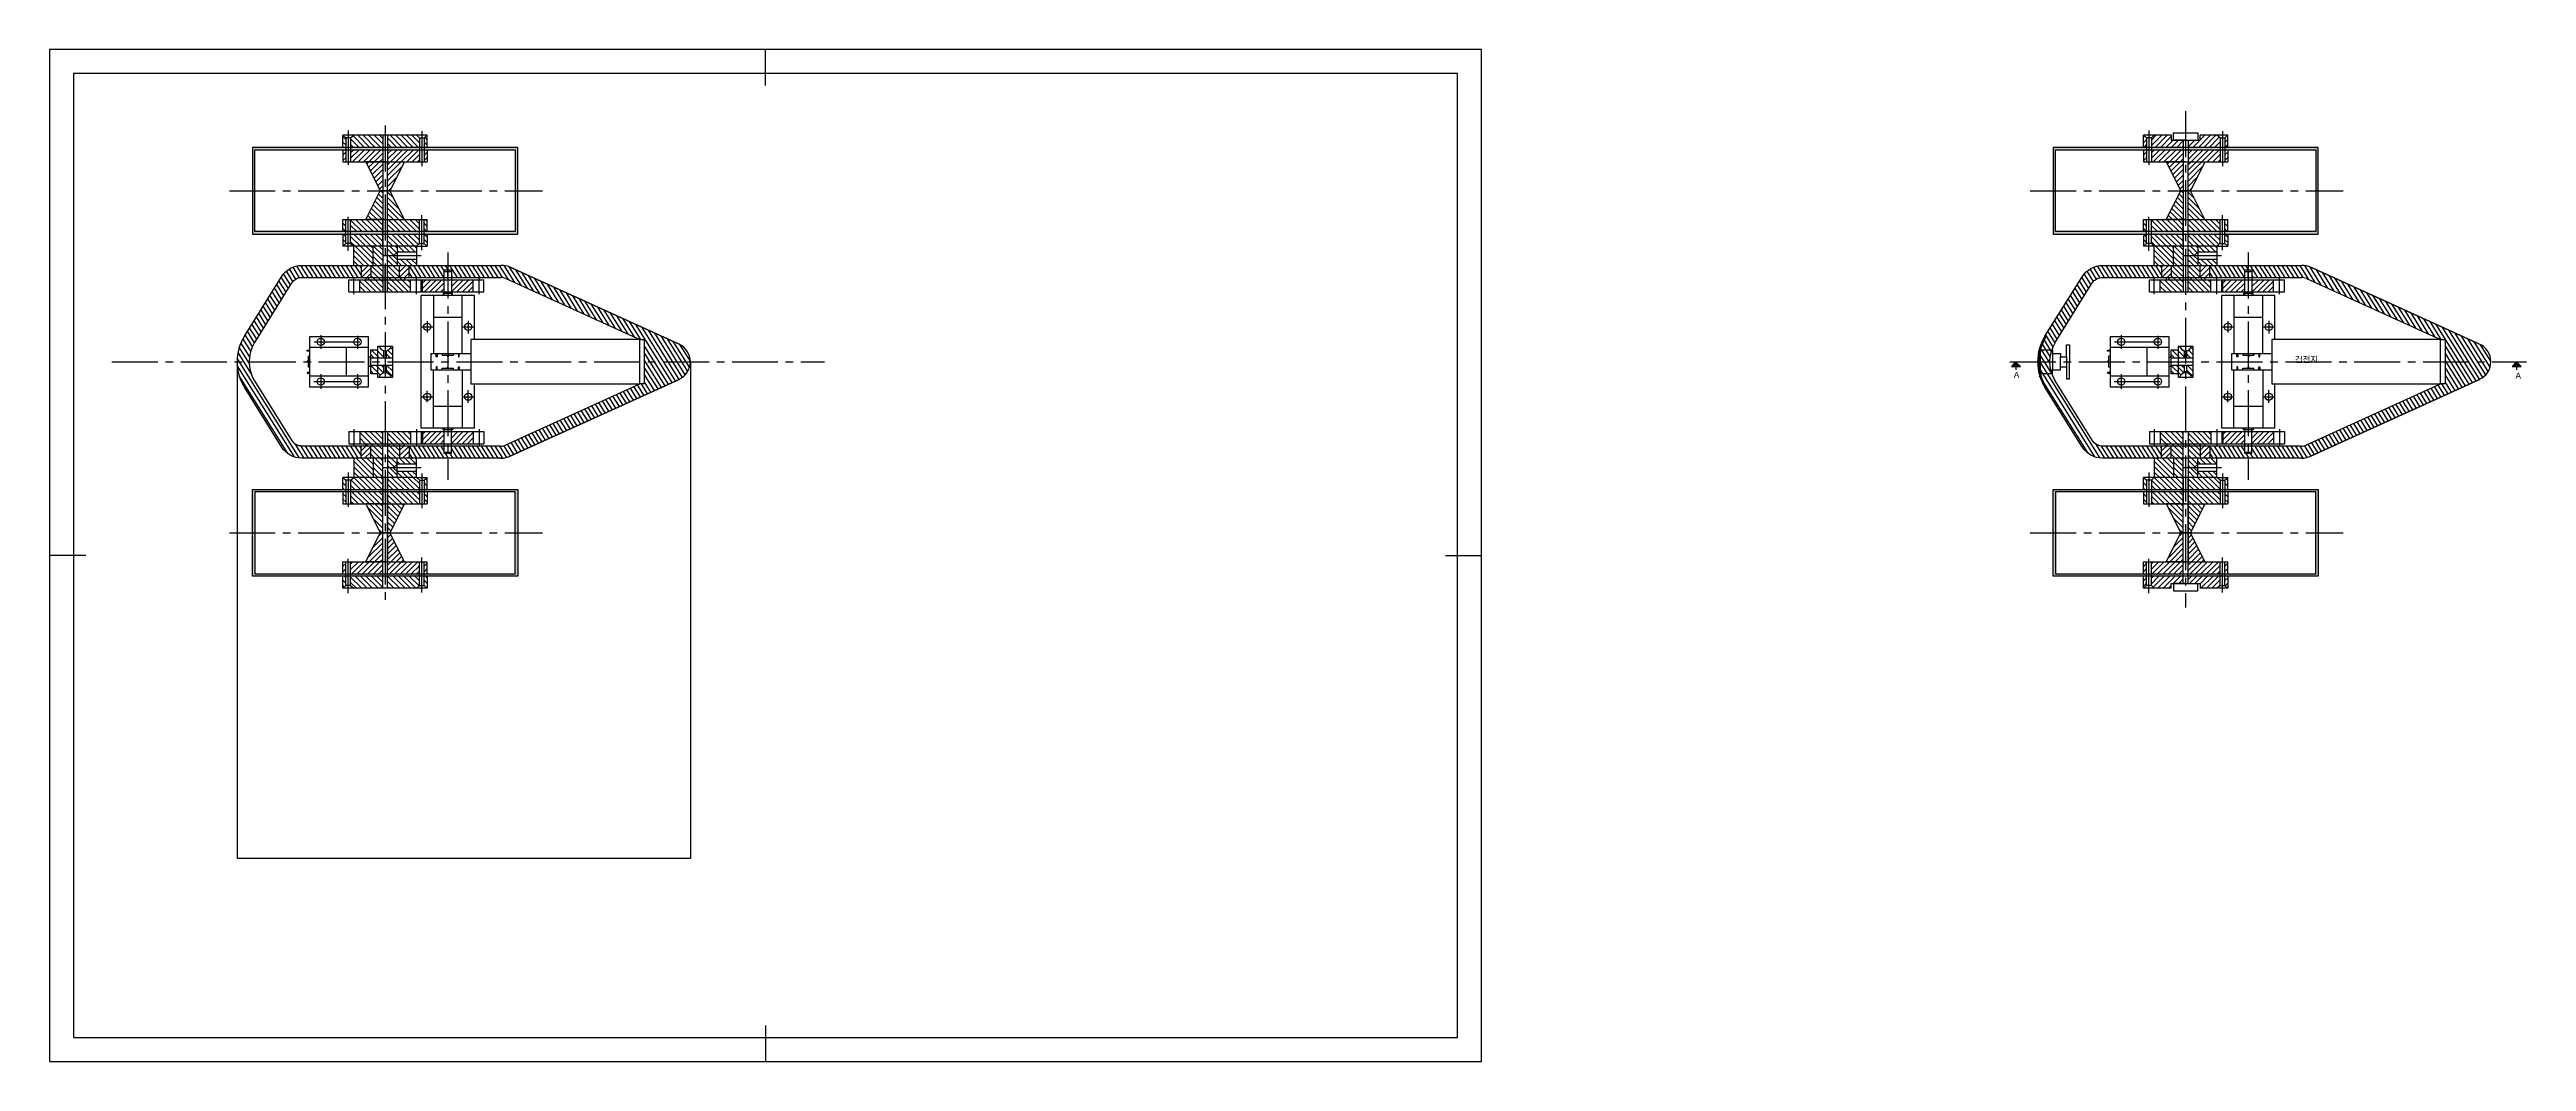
# Model space of a CAD drawing. Header units: millimetres. Extents: x 0 to 1027, y 0 to 420.
import ezdxf

# ---------------------------------------------------------------- set-up
doc = ezdxf.new("R2010")
doc.units = ezdxf.units.MM
doc.linetypes.add('CENTER2', pattern=[28.575, 19.05, -3.175, 3.175, -3.175])
doc.layers.get('0').update_dxf_attribs({"color": 4})
doc.layers.get('0').transparency = 0.8
for name, color, linetype in [('0.18C', 1, 'CENTER2'), ('0.5', 3, 'Continuous'), ('0.7', 5, 'Continuous')]:
    doc.layers.add(name, color=color, linetype=linetype)
doc.styles.get("Standard").update_dxf_attribs({"font": 'arial.ttf'})
pattern_1 = [(45, (-180.9064, 154.3494), (-1.122532, 1.122532), [])]
pattern_2 = [(135, (-180.9064, 154.3494), (-1.122532, -1.122532), [])]
pattern_3 = [(135, (-128.2978, 154.3494), (-1.122532, -1.122532), [])]
pattern_4 = [(135, (565.9185, 154.3494), (-1.122532, -1.122532), [])]
pattern_5 = [(135, (618.527, 154.3494), (-1.122532, -1.122532), [])]
pattern_6 = [(45, (565.9185, 154.3494), (-1.122532, 1.122532), [])]

msp = doc.modelspace()

# ---------------------------------------------------------------- texts
at = {"layer": '0.5', "char_height": 2.5, "attachment_point": 1}
for s, width, insert in [('{\\fGulim|b0|i0|c129|p50;건전지}', 50.214, (931.3, 292.6)), ('A', 5.944, (814.7, 286.2)), ('A', 22.992, (1022.8, 285.9))]:
    msp.add_mtext_dynamic_manual_height_columns(s, width=width, gutter_width=12.5, heights=[0], dxfattribs=dict(at, insert=insert))

# ---------------------------------------------------------------- hatches: boundary and pattern name
at = {"layer": '0.5', "true_color": 0xf4ee51}
h = msp.add_hatch(dxfattribs=at)
h.set_pattern_fill('ANSI31', color=41, scale=0.5, angle=90)
h.set_pattern_definition(pattern_2)
h.paths.add_polyline_path([(138.2, 379.4), (124.9, 379.4), (124.9, 383.3), (126.2, 384.4), (138.2, 384.4)])
h.paths.add_polyline_path([(122.9, 379.4), (121.7, 379.4), (121.7, 384.4), (122.9, 383.3)])
h.paths.add_polyline_path([(153.4, 379.4), (140.2, 379.4), (140.2, 384.4), (152.2, 384.4), (153.4, 383.3)])
h.paths.add_polyline_path([(156.7, 379.4), (155.4, 379.4), (155.4, 383.3), (156.7, 384.4)])
at = {"layer": '0.5'}
h = msp.add_hatch(dxfattribs=at)
h.set_pattern_fill('ANSI31', color=1, scale=0.5, angle=180)
h.paths.add_polyline_path([(900.3, 383.3), (899, 384.4), (892, 384.4), (892, 382.4), (887, 382.4), (887, 379.4), (900.3, 379.4)])
h.paths.add_polyline_path([(885, 382.4), (881, 382.4), (880, 382.4), (880, 384.4), (873, 384.4), (871.8, 383.3), (871.8, 379.4), (885, 379.4)])
h.paths.add_polyline_path([(903.5, 384.4), (902.3, 383.3), (902.3, 379.4), (903.5, 379.4)])
h.paths.add_polyline_path([(869.8, 383.3), (868.5, 384.4), (868.5, 379.4), (869.8, 379.4)])
at = {"layer": '0.5', "true_color": 0x000000}
h = msp.add_hatch(color=18, dxfattribs=at)
h.dxf.hatch_style = 1
h.paths.add_polyline_path([(122.9, 344.4), (85.2, 344.4), (85.2, 361.4), (84.2, 361.4), (84.2, 343.4), (122.9, 343.4)])
h.paths.add_polyline_path([(138.2, 344.4), (124.9, 344.4), (124.9, 343.4), (138.2, 343.4)])
h.paths.add_polyline_path([(153.4, 344.4), (140.2, 344.4), (140.2, 343.4), (153.4, 343.4)])
h.paths.add_polyline_path([(194.2, 361.4), (193.2, 361.4), (193.2, 344.4), (155.4, 344.4), (155.4, 343.4), (194.2, 343.4)])
h.paths.add_polyline_path([(194.2, 379.4), (155.4, 379.4), (155.4, 378.4), (193.2, 378.4), (193.2, 361.4), (194.2, 361.4)])
h.paths.add_polyline_path([(153.4, 379.4), (140.2, 379.4), (140.2, 378.4), (153.4, 378.4)])
h.paths.add_polyline_path([(138.2, 379.4), (124.9, 379.4), (124.9, 378.4), (138.2, 378.4)])
h.paths.add_polyline_path([(122.9, 379.4), (84.2, 379.4), (84.2, 361.4), (85.2, 361.4), (85.2, 378.4), (122.9, 378.4)])
at = {"layer": '0.5'}
h = msp.add_hatch(dxfattribs=at)
h.set_pattern_fill('ANSI31', color=1, scale=0.5)
h.set_pattern_definition(pattern_1)
h.paths.add_polyline_path([(138.2, 373.4), (124.9, 373.4), (124.9, 378.4), (138.2, 378.4)])
h.paths.add_polyline_path([(122.9, 373.4), (121.7, 373.4), (121.7, 378.4), (122.9, 378.4)])
h.paths.add_polyline_path([(153.4, 373.4), (140.2, 373.4), (140.2, 378.4), (153.4, 378.4)])
h.paths.add_polyline_path([(156.7, 373.4), (155.4, 373.4), (155.4, 378.4), (156.7, 378.4)])
h = msp.add_hatch(dxfattribs=at)
h.set_pattern_fill('ANSI31', color=1, scale=0.5)
h.set_pattern_definition(pattern_1)
h.paths.add_polyline_path([(137.2, 361.4), (138.2, 361.4), (138.2, 373.4), (131.2, 373.4)])
h.paths.add_polyline_path([(140.2, 373.4), (140.2, 361.4), (141.2, 361.4), (147.2, 373.4)])
at = {"layer": '0.5', "true_color": 0x000000}
h = msp.add_hatch(color=18, dxfattribs=at)
h.dxf.hatch_style = 1
h.paths.add_polyline_path([(869.8, 344.4), (832, 344.4), (832, 361.4), (831, 361.4), (831, 343.4), (869.8, 343.4)])
h.paths.add_polyline_path([(885, 344.4), (871.8, 344.4), (871.8, 343.4), (885, 343.4)])
h.paths.add_polyline_path([(900.3, 344.4), (887, 344.4), (887, 343.4), (900.3, 343.4)])
h.paths.add_polyline_path([(941, 361.4), (940, 361.4), (940, 344.4), (902.3, 344.4), (902.3, 343.4), (941, 343.4)])
h.paths.add_polyline_path([(941, 379.4), (902.3, 379.4), (902.3, 378.4), (940, 378.4), (940, 361.4), (941, 361.4)])
h.paths.add_polyline_path([(900.3, 379.4), (887, 379.4), (887, 378.4), (900.3, 378.4)])
h.paths.add_polyline_path([(885, 379.4), (871.8, 379.4), (871.8, 378.4), (885, 378.4)])
h.paths.add_polyline_path([(869.8, 379.4), (831, 379.4), (831, 361.4), (832, 361.4), (832, 378.4), (869.8, 378.4)])
at = {"layer": '0.5'}
h = msp.add_hatch(dxfattribs=at)
h.set_pattern_fill('ANSI31', color=1, scale=0.5)
h.set_pattern_definition(pattern_6)
h.paths.add_polyline_path([(885, 373.4), (871.8, 373.4), (871.8, 378.4), (885, 378.4)])
h.paths.add_polyline_path([(869.8, 373.4), (868.5, 373.4), (868.5, 378.4), (869.8, 378.4)])
h.paths.add_polyline_path([(900.3, 373.4), (887, 373.4), (887, 378.4), (900.3, 378.4)])
h.paths.add_polyline_path([(903.5, 373.4), (902.3, 373.4), (902.3, 378.4), (903.5, 378.4)])
h = msp.add_hatch(dxfattribs=at)
h.set_pattern_fill('ANSI31', color=1, scale=0.5)
h.set_pattern_definition(pattern_6)
h.paths.add_polyline_path([(884, 361.4), (885, 361.4), (885, 373.4), (878, 373.4)])
h.paths.add_polyline_path([(887, 373.4), (887, 361.4), (888, 361.4), (894, 373.4)])
h = msp.add_hatch(dxfattribs=at)
h.set_pattern_fill('ANSI31', color=1, scale=0.5, angle=90)
h.set_pattern_definition(pattern_2)
h.paths.add_polyline_path([(141.2, 361.4), (140.2, 361.4), (140.2, 349.4), (147.2, 349.4)])
h.paths.add_polyline_path([(131.2, 349.4), (138.2, 349.4), (138.2, 361.4), (137.2, 361.4)])
h = msp.add_hatch(dxfattribs=at)
h.set_pattern_fill('ANSI31', color=1, scale=0.5, angle=90)
h.set_pattern_definition(pattern_4)
h.paths.add_polyline_path([(888, 361.4), (887, 361.4), (887, 349.4), (894, 349.4)])
h.paths.add_polyline_path([(878, 349.4), (885, 349.4), (885, 361.4), (884, 361.4)])
h = msp.add_hatch(dxfattribs=at)
h.set_pattern_fill('ANSI31', color=1, scale=0.5, angle=90)
h.set_pattern_definition(pattern_2)
h.paths.add_polyline_path([(124.9, 344.4), (138.2, 344.4), (138.2, 349.4), (124.9, 349.4)])
h.paths.add_polyline_path([(121.7, 344.4), (122.9, 344.4), (122.9, 349.4), (121.7, 349.4)])
h.paths.add_polyline_path([(140.2, 349.4), (140.2, 344.4), (153.4, 344.4), (153.4, 349.4)])
h.paths.add_polyline_path([(156.7, 349.4), (155.4, 349.4), (155.4, 344.4), (156.7, 344.4)])
h = msp.add_hatch(dxfattribs=at)
h.set_pattern_fill('ANSI31', color=1, scale=0.5, angle=90)
h.set_pattern_definition(pattern_4)
h.paths.add_polyline_path([(871.8, 344.4), (885, 344.4), (885, 349.4), (871.8, 349.4)])
h.paths.add_polyline_path([(868.5, 344.4), (869.8, 344.4), (869.8, 349.4), (868.5, 349.4)])
h.paths.add_polyline_path([(887, 349.4), (887, 344.4), (900.3, 344.4), (900.3, 349.4)])
h.paths.add_polyline_path([(903.5, 349.4), (902.3, 349.4), (902.3, 344.4), (903.5, 344.4)])
at = {"layer": '0.5', "true_color": 0xf4ee51}
h = msp.add_hatch(dxfattribs=at)
h.set_pattern_fill('ANSI31', color=41, scale=0.5, angle=90)
h.set_pattern_definition(pattern_2)
h.paths.add_polyline_path([(138.2, 338.4), (138.2, 343.4), (124.9, 343.4), (124.9, 339.5), (126.2, 338.4)])
h.paths.add_polyline_path([(122.9, 343.4), (121.7, 343.4), (121.7, 338.4), (122.9, 339.5)])
h.paths.add_polyline_path([(152.2, 338.4), (153.4, 339.5), (153.4, 343.4), (140.2, 343.4), (140.2, 338.4)])
h.paths.add_polyline_path([(156.7, 343.4), (155.4, 343.4), (155.4, 339.5), (156.7, 338.4)])
h = msp.add_hatch(dxfattribs=at)
h.set_pattern_fill('ANSI31', color=41, scale=0.5, angle=90)
h.set_pattern_definition(pattern_4)
h.paths.add_polyline_path([(885, 338.4), (885, 343.4), (871.8, 343.4), (871.8, 339.5), (873, 338.4)])
h.paths.add_polyline_path([(869.8, 343.4), (868.5, 343.4), (868.5, 338.4), (869.8, 339.5)])
h.paths.add_polyline_path([(899, 338.4), (900.3, 339.5), (900.3, 343.4), (887, 343.4), (887, 338.4)])
h.paths.add_polyline_path([(903.5, 343.4), (902.3, 343.4), (902.3, 339.5), (903.5, 338.4)])
at = {"layer": '0.5', "true_color": 0x4554a5}
h = msp.add_hatch(dxfattribs=at)
h.set_pattern_fill('ANSI31', color=175, scale=0.5, angle=77)
h.paths.add_polyline_path([(191.3, 329.5, 0.107402), (187.2, 330.4), (165.2, 330.4), (165.2, 328.4), (166.7, 328.4), (166.7, 325.4), (187.2, 325.4, -0.107402), (189.3, 325), (244.8, 299.6), (246.7, 299.6), (246.7, 290.4), (265.8, 290.4, 0.29403), (261.1, 297.7)])
h.paths.add_polyline_path([(163.7, 328.4), (165.2, 328.4), (165.2, 330.4), (149.2, 330.4), (149.2, 325.4), (163.7, 325.4)])
h.paths.add_polyline_path([(129.2, 330.4), (104.7, 330.4, 0.258593), (96.2, 325.7), (80.8, 301, 0.140565), (77.8, 290.4), (82.8, 290.4, -0.140565), (85.1, 298.4), (100.5, 323.1, -0.258593), (104.7, 325.4), (129.2, 325.4)])
h.paths.add_polyline_path([(129.2, 255.4), (104.7, 255.4, -0.258593), (100.5, 257.8), (85.1, 282.5, -0.140565), (82.8, 290.4), (77.8, 290.4, 0.140565), (80.8, 279.8), (96.2, 255.1, 0.258593), (104.7, 250.4), (129.2, 250.4)])
h.paths.add_polyline_path([(261.1, 283.1, 0.293457), (265.8, 290.4), (246.7, 290.4), (246.7, 281.2), (244.8, 281.2), (189.3, 255.9, -0.107402), (187.2, 255.4), (166.7, 255.4), (166.7, 252.4), (165.2, 252.4), (165.2, 250.4), (187.2, 250.4, 0.107402), (191.3, 251.3)])
h.paths.add_polyline_path([(163.7, 255.4), (149.2, 255.4), (149.2, 250.4), (165.2, 250.4), (165.2, 252.4), (163.7, 252.4)])
at = {"layer": '0.5', "true_color": 0xf4ee51}
h = msp.add_hatch(dxfattribs=at)
h.set_pattern_fill('ANSI31', color=41, scale=0.5, angle=90)
h.set_pattern_definition(pattern_2)
h.paths.add_polyline_path([(126.2, 338.4), (126.2, 330.4), (134.2, 330.4), (134.2, 338.4)])
h.paths.add_polyline_path([(152.2, 335.9), (152.2, 338.4), (144.2, 338.4), (144.2, 335.9)])
h.paths.add_polyline_path([(149.2, 330.4), (152.2, 330.4), (152.2, 332.9), (144.2, 332.9), (144.2, 330.4), (145.2, 330.4)])
at = {"layer": '0.5', "true_color": 0xcd2027}
h = msp.add_hatch(dxfattribs=at)
h.set_pattern_fill('ANSI31', color=242, scale=0.5, angle=90)
h.set_pattern_definition(pattern_3)
h.paths.add_polyline_path([(149.7, 324.4), (140.2, 324.4), (140.2, 319.4), (149.7, 319.4)])
h.paths.add_polyline_path([(138.2, 324.4), (128.7, 324.4), (128.7, 319.4), (138.2, 319.4)])
h.paths.add_polyline_path([(138.2, 325.4), (131.2, 325.4), (131.2, 324.4), (138.2, 324.4)])
h.paths.add_polyline_path([(147.2, 325.4), (145.2, 325.4), (140.2, 325.4), (140.2, 324.4), (147.2, 324.4)])
h.paths.add_polyline_path([(145.2, 330.4), (143.2, 330.4), (140.2, 330.4), (140.2, 325.4), (145.2, 325.4)])
h.paths.add_polyline_path([(138.2, 330.4), (133.2, 330.4), (133.2, 325.4), (138.2, 325.4)])
h.paths.add_polyline_path([(138.2, 338.4), (134.2, 338.4), (134.2, 330.4), (138.2, 330.4)])
h.paths.add_polyline_path([(144.2, 332.9), (142.5, 334.4), (140.2, 334.4), (140.2, 330.4), (143.2, 330.4), (144.2, 330.4)])
h.paths.add_polyline_path([(144.2, 338.4), (140.2, 338.4), (140.2, 334.4), (142.5, 334.4), (144.2, 335.9)])
at = {"layer": '0.5'}
h = msp.add_hatch(dxfattribs=at)
h.set_pattern_fill('ANSI31', color=1, scale=0.5)
h.set_pattern_definition(pattern_1)
h.paths.add_polyline_path([(133.2, 330.4), (129.2, 330.4), (129.2, 325.4), (133.2, 325.4)])
h.paths.add_polyline_path([(149.2, 330.4), (145.2, 330.4), (145.2, 325.4), (149.2, 325.4)])
at = {"layer": '0.5', "true_color": 0x4554a5}
h = msp.add_hatch(dxfattribs=at)
h.set_pattern_fill('ANSI31', color=175, scale=0.5, angle=77)
h.set_pattern_definition([(122, (746.8248, 0), (-1.3462764, -0.841247), [])])
h.paths.add_polyline_path([(938.2, 329.5, 0.107402), (934, 330.4), (912, 330.4), (912, 328.4), (913.5, 328.4), (913.5, 325.4), (934, 325.4, -0.107402), (936.1, 325), (991.7, 299.6), (993.6, 299.6), (993.6, 290.4), (1012.6, 290.4, 0.29403), (1007.9, 297.7)])
h.paths.add_polyline_path([(910.5, 328.4), (912, 328.4), (912, 330.4), (896, 330.4), (896, 325.4), (910.5, 325.4)])
h.paths.add_polyline_path([(876, 330.4), (851.6, 330.4, 0.258593), (843.1, 325.7), (827.6, 301, 0.140565), (824.6, 290.4), (829.6, 290.4, -0.140565), (831.9, 298.4), (847.3, 323.1, -0.258593), (851.6, 325.4), (876, 325.4)])
h.paths.add_polyline_path([(876, 255.4), (851.6, 255.4, -0.258593), (847.3, 257.8), (831.9, 282.5, -0.140565), (829.6, 290.4), (824.6, 290.4, 0.140565), (827.6, 279.8), (843.1, 255.1, 0.258593), (851.6, 250.4), (876, 250.4)])
h.paths.add_polyline_path([(1007.9, 283.1, 0.293457), (1012.6, 290.4), (993.6, 290.4), (993.6, 281.2), (991.7, 281.2), (936.1, 255.9, -0.107402), (934, 255.4), (913.5, 255.4), (913.5, 252.4), (912, 252.4), (912, 250.4), (934, 250.4, 0.107402), (938.2, 251.3)])
h.paths.add_polyline_path([(910.5, 255.4), (896, 255.4), (896, 250.4), (912, 250.4), (912, 252.4), (910.5, 252.4)])
at = {"layer": '0.5', "true_color": 0xf4ee51}
h = msp.add_hatch(dxfattribs=at)
h.set_pattern_fill('ANSI31', color=41, scale=0.5, angle=90)
h.set_pattern_definition(pattern_4)
h.paths.add_polyline_path([(873, 338.4), (873, 330.4), (881, 330.4), (881, 338.4)])
h.paths.add_polyline_path([(899, 335.9), (899, 338.4), (891, 338.4), (891, 335.9)])
h.paths.add_polyline_path([(896, 330.4), (899, 330.4), (899, 332.9), (891, 332.9), (891, 330.4), (892, 330.4)])
at = {"layer": '0.5', "true_color": 0xcd2027}
h = msp.add_hatch(dxfattribs=at)
h.set_pattern_fill('ANSI31', color=242, scale=0.5, angle=90)
h.set_pattern_definition(pattern_5)
h.paths.add_polyline_path([(896.5, 324.4), (887, 324.4), (887, 319.4), (896.5, 319.4)])
h.paths.add_polyline_path([(885, 324.4), (875.5, 324.4), (875.5, 319.4), (885, 319.4)])
h.paths.add_polyline_path([(885, 325.4), (878, 325.4), (878, 324.4), (885, 324.4)])
h.paths.add_polyline_path([(894, 325.4), (892, 325.4), (887, 325.4), (887, 324.4), (894, 324.4)])
h.paths.add_polyline_path([(892, 330.4), (890, 330.4), (887, 330.4), (887, 325.4), (892, 325.4)])
h.paths.add_polyline_path([(885, 330.4), (880, 330.4), (880, 325.4), (885, 325.4)])
h.paths.add_polyline_path([(885, 338.4), (881, 338.4), (881, 330.4), (885, 330.4)])
h.paths.add_polyline_path([(891, 332.9), (889.4, 334.4), (887, 334.4), (887, 330.4), (890, 330.4), (891, 330.4)])
h.paths.add_polyline_path([(891, 338.4), (887, 338.4), (887, 334.4), (889.4, 334.4), (891, 335.9)])
at = {"layer": '0.5'}
h = msp.add_hatch(dxfattribs=at)
h.set_pattern_fill('ANSI31', color=1, scale=0.5)
h.set_pattern_definition(pattern_6)
h.paths.add_polyline_path([(880, 330.4), (876, 330.4), (876, 325.4), (880, 325.4)])
h.paths.add_polyline_path([(896, 330.4), (892, 330.4), (892, 325.4), (896, 325.4)])
h = msp.add_hatch(dxfattribs=at)
h.set_pattern_fill('ANSI31', color=1, scale=0.5, angle=180)
h.paths.add_polyline_path([(163.7, 261.4), (154.7, 261.4), (154.7, 256.4), (163.7, 256.4)])
h.paths.add_polyline_path([(175.7, 261.4), (166.7, 261.4), (166.7, 256.4), (175.7, 256.4)])
h.paths.add_polyline_path([(163.7, 324.4), (154.7, 324.4), (154.7, 319.4), (163.7, 319.4)])
h.paths.add_polyline_path([(175.7, 324.4), (166.7, 324.4), (166.7, 319.4), (175.7, 319.4)])
h = msp.add_hatch(dxfattribs=at)
h.set_pattern_fill('ANSI31', color=1, scale=0.5, angle=180)
h.set_pattern_definition([(225, (746.8248, 0), (1.122532, -1.122532), [])])
h.paths.add_polyline_path([(910.5, 261.4), (901.5, 261.4), (901.5, 256.4), (910.5, 256.4)])
h.paths.add_polyline_path([(922.5, 261.4), (913.5, 261.4), (913.5, 256.4), (922.5, 256.4)])
h.paths.add_polyline_path([(910.5, 324.4), (901.5, 324.4), (901.5, 319.4), (910.5, 319.4)])
h.paths.add_polyline_path([(922.5, 324.4), (913.5, 324.4), (913.5, 319.4), (922.5, 319.4)])
at = {"layer": '0.5', "true_color": 0xcd2027}
h = msp.add_hatch(dxfattribs=at)
h.set_pattern_fill('ANSI31', color=242, scale=0.5, angle=90)
h.paths.add_polyline_path([(136.2, 295.4), (133.2, 295.4), (133.2, 291.9), (136.2, 291.9)])
h.paths.add_polyline_path([(138.7, 295, -0.296535), (136.7, 296.9), (136.2, 296.9), (136.2, 291.9), (138.7, 291.9)])
h.paths.add_polyline_path([(142.2, 296.9), (141.7, 296.9, -0.296535), (139.7, 295), (139.7, 291.9), (142.2, 291.9)])
h.paths.add_polyline_path([(136.2, 288.9), (133.2, 288.9), (133.2, 285.4), (136.2, 285.4)])
h.paths.add_polyline_path([(138.7, 288.9), (136.2, 288.9), (136.2, 285.4), (136.2, 283.9), (136.7, 283.9, -0.296535), (138.7, 285.9)])
h.paths.add_polyline_path([(142.2, 288.9), (139.7, 288.9), (139.7, 285.9, -0.296535), (141.7, 283.9), (142.2, 283.9)])
at = {"layer": '0.5'}
h = msp.add_hatch(color=1, dxfattribs=at)
h.dxf.hatch_style = 1
h.paths.add_polyline_path([(815.6, 290.3), (815.6, 288.4), (817.5, 288.4)])
h.paths.add_polyline_path([(815.6, 290.3), (815.5, 290.4), (813.8, 288.4), (815.6, 288.4)])
at = {"layer": '0.5', "true_color": 0xcd2027}
h = msp.add_hatch(dxfattribs=at)
h.set_pattern_fill('ANSI31', color=242, scale=0.5, angle=90)
h.set_pattern_definition([(135, (746.8248, 0), (-1.122532, -1.122532), [])])
h.paths.add_polyline_path([(883, 295.4), (880, 295.4), (880, 291.9), (883, 291.9)])
h.paths.add_polyline_path([(885.5, 295, -0.296535), (883.5, 296.9), (883, 296.9), (883, 291.9), (885.5, 291.9)])
h.paths.add_polyline_path([(889, 296.9), (888.5, 296.9, -0.296535), (886.5, 295), (886.5, 291.9), (889, 291.9)])
h.paths.add_polyline_path([(883, 288.9), (880, 288.9), (880, 285.4), (883, 285.4)])
h.paths.add_polyline_path([(885.5, 288.9), (883, 288.9), (883, 285.4), (883, 283.9), (883.5, 283.9, -0.296535), (885.5, 285.9)])
h.paths.add_polyline_path([(889, 288.9), (886.5, 288.9), (886.5, 285.9, -0.296535), (888.5, 283.9), (889, 283.9)])
at = {"layer": '0.5'}
h = msp.add_hatch(color=1, dxfattribs=at)
h.dxf.hatch_style = 1
h.paths.add_polyline_path([(1023.3, 290.3), (1023.3, 288.4), (1025.2, 288.4)])
h.paths.add_polyline_path([(1023.3, 290.3), (1023.2, 290.4), (1021.5, 288.4), (1023.3, 288.4)])
at = {"layer": '0.5', "true_color": 0xcd2027}
h = msp.add_hatch(dxfattribs=at)
h.set_pattern_fill('ANSI31', color=242, scale=0.5, angle=90)
h.set_pattern_definition(pattern_3)
h.paths.add_polyline_path([(149.7, 261.4), (140.2, 261.4), (140.2, 256.4), (149.7, 256.4)])
h.paths.add_polyline_path([(138.2, 261.4), (128.7, 261.4), (128.7, 256.4), (138.2, 256.4)])
h.paths.add_polyline_path([(138.2, 256.4), (131.2, 256.4), (131.2, 255.4), (138.2, 255.4)])
h.paths.add_polyline_path([(147.2, 256.4), (140.2, 256.4), (140.2, 255.4), (147.2, 255.4)])
h.paths.add_polyline_path([(138.2, 255.4), (133.2, 255.4), (133.2, 250.4), (138.2, 250.4)])
h.paths.add_polyline_path([(145.2, 255.4), (140.2, 255.4), (140.2, 250.4), (145.2, 250.4)])
h.paths.add_polyline_path([(138.2, 250.4), (134.2, 250.4), (134.2, 242.4), (138.2, 242.4)])
h.paths.add_polyline_path([(144.2, 250.4), (140.2, 250.4), (140.2, 246.4), (142.5, 246.4), (144.2, 247.9)])
h.paths.add_polyline_path([(144.2, 244.9), (142.5, 246.4), (140.2, 246.4), (140.2, 242.4), (144.2, 242.4)])
h = msp.add_hatch(dxfattribs=at)
h.set_pattern_fill('ANSI31', color=242, scale=0.5, angle=90)
h.set_pattern_definition(pattern_5)
h.paths.add_polyline_path([(896.5, 261.4), (887, 261.4), (887, 256.4), (896.5, 256.4)])
h.paths.add_polyline_path([(885, 261.4), (875.5, 261.4), (875.5, 256.4), (885, 256.4)])
h.paths.add_polyline_path([(885, 256.4), (878, 256.4), (878, 255.4), (885, 255.4)])
h.paths.add_polyline_path([(894, 256.4), (887, 256.4), (887, 255.4), (894, 255.4)])
h.paths.add_polyline_path([(885, 255.4), (880, 255.4), (880, 250.4), (885, 250.4)])
h.paths.add_polyline_path([(892, 255.4), (887, 255.4), (887, 250.4), (892, 250.4)])
h.paths.add_polyline_path([(885, 250.4), (881, 250.4), (881, 242.4), (885, 242.4)])
h.paths.add_polyline_path([(891, 250.4), (887, 250.4), (887, 246.4), (889.4, 246.4), (891, 247.9)])
h.paths.add_polyline_path([(891, 244.9), (889.4, 246.4), (887, 246.4), (887, 242.4), (891, 242.4)])
at = {"layer": '0.5', "true_color": 0xf4ee51}
h = msp.add_hatch(dxfattribs=at)
h.set_pattern_fill('ANSI31', color=41, scale=0.5, angle=90)
h.set_pattern_definition(pattern_2)
h.paths.add_polyline_path([(126.2, 242.4), (126.2, 250.4), (134.2, 250.4), (134.2, 242.4)])
h.paths.add_polyline_path([(152.2, 244.9), (152.2, 242.4), (144.2, 242.4), (144.2, 244.9)])
h.paths.add_polyline_path([(149.2, 250.4), (152.2, 250.4), (152.2, 247.9), (144.2, 247.9), (144.2, 250.4), (145.2, 250.4)])
at = {"layer": '0.5'}
h = msp.add_hatch(dxfattribs=at)
h.set_pattern_fill('ANSI31', color=1, scale=0.5)
h.set_pattern_definition(pattern_1)
h.paths.add_polyline_path([(133.2, 250.4), (129.2, 250.4), (129.2, 255.4), (133.2, 255.4)])
h.paths.add_polyline_path([(149.2, 250.4), (145.2, 250.4), (145.2, 255.4), (149.2, 255.4)])
at = {"layer": '0.5', "true_color": 0xf4ee51}
h = msp.add_hatch(dxfattribs=at)
h.set_pattern_fill('ANSI31', color=41, scale=0.5, angle=90)
h.set_pattern_definition(pattern_4)
h.paths.add_polyline_path([(873, 242.4), (873, 250.4), (881, 250.4), (881, 242.4)])
h.paths.add_polyline_path([(899, 244.9), (899, 242.4), (891, 242.4), (891, 244.9)])
h.paths.add_polyline_path([(896, 250.4), (899, 250.4), (899, 247.9), (891, 247.9), (891, 250.4), (892, 250.4)])
at = {"layer": '0.5'}
h = msp.add_hatch(dxfattribs=at)
h.set_pattern_fill('ANSI31', color=1, scale=0.5)
h.set_pattern_definition(pattern_6)
h.paths.add_polyline_path([(880, 250.4), (876, 250.4), (876, 255.4), (880, 255.4)])
h.paths.add_polyline_path([(896, 250.4), (892, 250.4), (892, 255.4), (896, 255.4)])
at = {"layer": '0.5', "true_color": 0x000000}
h = msp.add_hatch(color=18, dxfattribs=at)
h.dxf.hatch_style = 1
h.paths.add_polyline_path([(122.9, 237.4), (84.2, 237.4), (84.2, 219.4), (85.2, 219.4), (85.2, 236.4), (122.9, 236.4)])
h.paths.add_polyline_path([(122.9, 202.4), (85.2, 202.4), (85.2, 219.4), (84.2, 219.4), (84.2, 201.4), (122.9, 201.4)])
h.paths.add_polyline_path([(194.2, 219.4), (193.2, 219.4), (193.2, 202.4), (155.4, 202.4), (155.4, 201.4), (194.2, 201.4)])
h.paths.add_polyline_path([(194.2, 237.4), (155.4, 237.4), (155.4, 236.4), (193.2, 236.4), (193.2, 219.4), (194.2, 219.4)])
h.paths.add_polyline_path([(153.4, 237.4), (140.2, 237.4), (140.2, 236.4), (153.4, 236.4)])
h.paths.add_polyline_path([(138.2, 237.4), (124.9, 237.4), (124.9, 236.4), (138.2, 236.4)])
h.paths.add_polyline_path([(138.2, 202.4), (124.9, 202.4), (124.9, 201.4), (138.2, 201.4)])
h.paths.add_polyline_path([(153.4, 202.4), (140.2, 202.4), (140.2, 201.4), (153.4, 201.4)])
at = {"layer": '0.5', "true_color": 0xf4ee51}
h = msp.add_hatch(dxfattribs=at)
h.set_pattern_fill('ANSI31', color=41, scale=0.5, angle=90)
h.set_pattern_definition(pattern_2)
h.paths.add_polyline_path([(126.2, 242.4), (124.9, 241.3), (124.9, 237.4), (138.2, 237.4), (138.2, 242.4)])
h.paths.add_polyline_path([(122.9, 241.3), (121.7, 242.4), (121.7, 237.4), (122.9, 237.4)])
h.paths.add_polyline_path([(140.2, 242.4), (140.2, 237.4), (153.4, 237.4), (153.4, 241.3), (152.2, 242.4)])
h.paths.add_polyline_path([(156.7, 242.4), (155.4, 241.3), (155.4, 237.4), (156.7, 237.4)])
at = {"layer": '0.5'}
h = msp.add_hatch(dxfattribs=at)
h.set_pattern_fill('ANSI31', color=1, scale=0.5, angle=90)
h.set_pattern_definition(pattern_2)
h.paths.add_polyline_path([(124.9, 231.4), (138.2, 231.4), (138.2, 236.4), (124.9, 236.4)])
h.paths.add_polyline_path([(121.7, 231.4), (122.9, 231.4), (122.9, 236.4), (121.7, 236.4)])
h.paths.add_polyline_path([(153.4, 231.4), (153.4, 236.4), (140.2, 236.4), (140.2, 231.4)])
h.paths.add_polyline_path([(156.7, 236.4), (155.4, 236.4), (155.4, 231.4), (156.7, 231.4)])
at = {"layer": '0.5', "true_color": 0x000000}
h = msp.add_hatch(color=18, dxfattribs=at)
h.dxf.hatch_style = 1
h.paths.add_polyline_path([(869.8, 237.4), (831, 237.4), (831, 219.4), (832, 219.4), (832, 236.4), (869.8, 236.4)])
h.paths.add_polyline_path([(869.8, 202.4), (832, 202.4), (832, 219.4), (831, 219.4), (831, 201.4), (869.8, 201.4)])
h.paths.add_polyline_path([(941, 219.4), (940, 219.4), (940, 202.4), (902.3, 202.4), (902.3, 201.4), (941, 201.4)])
h.paths.add_polyline_path([(941, 237.4), (902.3, 237.4), (902.3, 236.4), (940, 236.4), (940, 219.4), (941, 219.4)])
h.paths.add_polyline_path([(900.3, 237.4), (887, 237.4), (887, 236.4), (900.3, 236.4)])
h.paths.add_polyline_path([(885, 237.4), (871.8, 237.4), (871.8, 236.4), (885, 236.4)])
h.paths.add_polyline_path([(885, 202.4), (871.8, 202.4), (871.8, 201.4), (885, 201.4)])
h.paths.add_polyline_path([(900.3, 202.4), (887, 202.4), (887, 201.4), (900.3, 201.4)])
at = {"layer": '0.5', "true_color": 0xf4ee51}
h = msp.add_hatch(dxfattribs=at)
h.set_pattern_fill('ANSI31', color=41, scale=0.5, angle=90)
h.set_pattern_definition(pattern_4)
h.paths.add_polyline_path([(873, 242.4), (871.8, 241.3), (871.8, 237.4), (885, 237.4), (885, 242.4)])
h.paths.add_polyline_path([(869.8, 241.3), (868.5, 242.4), (868.5, 237.4), (869.8, 237.4)])
h.paths.add_polyline_path([(887, 242.4), (887, 237.4), (900.3, 237.4), (900.3, 241.3), (899, 242.4)])
h.paths.add_polyline_path([(903.5, 242.4), (902.3, 241.3), (902.3, 237.4), (903.5, 237.4)])
at = {"layer": '0.5'}
h = msp.add_hatch(dxfattribs=at)
h.set_pattern_fill('ANSI31', color=1, scale=0.5, angle=90)
h.set_pattern_definition(pattern_4)
h.paths.add_polyline_path([(871.8, 231.4), (885, 231.4), (885, 236.4), (871.8, 236.4)])
h.paths.add_polyline_path([(868.5, 231.4), (869.8, 231.4), (869.8, 236.4), (868.5, 236.4)])
h.paths.add_polyline_path([(900.3, 231.4), (900.3, 236.4), (887, 236.4), (887, 231.4)])
h.paths.add_polyline_path([(903.5, 236.4), (902.3, 236.4), (902.3, 231.4), (903.5, 231.4)])
h = msp.add_hatch(dxfattribs=at)
h.set_pattern_fill('ANSI31', color=1, scale=0.5, angle=90)
h.set_pattern_definition(pattern_2)
h.paths.add_polyline_path([(147.2, 231.4), (140.2, 231.4), (140.2, 219.4), (141.2, 219.4)])
h.paths.add_polyline_path([(137.2, 219.4), (138.2, 219.4), (138.2, 231.4), (131.2, 231.4)])
h = msp.add_hatch(dxfattribs=at)
h.set_pattern_fill('ANSI31', color=1, scale=0.5, angle=90)
h.set_pattern_definition(pattern_4)
h.paths.add_polyline_path([(894, 231.4), (887, 231.4), (887, 219.4), (888, 219.4)])
h.paths.add_polyline_path([(884, 219.4), (885, 219.4), (885, 231.4), (878, 231.4)])
h = msp.add_hatch(dxfattribs=at)
h.set_pattern_fill('ANSI31', color=1, scale=0.5)
h.set_pattern_definition(pattern_1)
h.paths.add_polyline_path([(131.2, 207.4), (138.2, 207.4), (138.2, 219.4), (137.2, 219.4)])
h.paths.add_polyline_path([(147.2, 207.4), (141.2, 219.4), (140.2, 219.4), (140.2, 207.4)])
h = msp.add_hatch(dxfattribs=at)
h.set_pattern_fill('ANSI31', color=1, scale=0.5)
h.set_pattern_definition(pattern_6)
h.paths.add_polyline_path([(878, 207.4), (885, 207.4), (885, 219.4), (884, 219.4)])
h.paths.add_polyline_path([(894, 207.4), (888, 219.4), (887, 219.4), (887, 207.4)])
h = msp.add_hatch(dxfattribs=at)
h.set_pattern_fill('ANSI31', color=1, scale=0.5)
h.set_pattern_definition(pattern_1)
h.paths.add_polyline_path([(138.2, 207.4), (124.9, 207.4), (124.9, 202.4), (138.2, 202.4)])
h.paths.add_polyline_path([(122.9, 207.4), (121.7, 207.4), (121.7, 202.4), (122.9, 202.4)])
h.paths.add_polyline_path([(153.4, 207.4), (140.2, 207.4), (140.2, 202.4), (153.4, 202.4)])
h.paths.add_polyline_path([(156.7, 207.4), (155.4, 207.4), (155.4, 202.4), (156.7, 202.4)])
h = msp.add_hatch(dxfattribs=at)
h.set_pattern_fill('ANSI31', color=1, scale=0.5)
h.set_pattern_definition(pattern_6)
h.paths.add_polyline_path([(885, 207.4), (871.8, 207.4), (871.8, 202.4), (885, 202.4)])
h.paths.add_polyline_path([(869.8, 207.4), (868.5, 207.4), (868.5, 202.4), (869.8, 202.4)])
h.paths.add_polyline_path([(900.3, 207.4), (887, 207.4), (887, 202.4), (900.3, 202.4)])
h.paths.add_polyline_path([(903.5, 207.4), (902.3, 207.4), (902.3, 202.4), (903.5, 202.4)])
at = {"layer": '0.5', "true_color": 0xf4ee51}
h = msp.add_hatch(dxfattribs=at)
h.set_pattern_fill('ANSI31', color=41, scale=0.5, angle=90)
h.set_pattern_definition(pattern_2)
h.paths.add_polyline_path([(138.2, 201.4), (124.9, 201.4), (124.9, 197.5), (126.2, 196.4), (138.2, 196.4)])
h.paths.add_polyline_path([(122.9, 201.4), (121.7, 201.4), (121.7, 196.4), (122.9, 197.5)])
h.paths.add_polyline_path([(153.4, 201.4), (140.2, 201.4), (140.2, 196.4), (152.2, 196.4), (153.4, 197.5)])
h.paths.add_polyline_path([(156.7, 201.4), (155.4, 201.4), (155.4, 197.5), (156.7, 196.4)])
at = {"layer": '0.5'}
h = msp.add_hatch(dxfattribs=at)
h.set_pattern_fill('ANSI31', color=1, scale=0.5, angle=180)
h.paths.add_polyline_path([(900.3, 201.4), (887, 201.4), (887, 198.4), (892, 198.4), (892, 196.4), (899, 196.4), (900.3, 197.5)])
h.paths.add_polyline_path([(885, 201.4), (871.8, 201.4), (871.8, 197.5), (873, 196.4), (880, 196.4), (880, 198.4), (885, 198.4)])
h.paths.add_polyline_path([(869.8, 201.4), (868.5, 201.4), (868.5, 196.4), (869.8, 197.5)])
h.paths.add_polyline_path([(903.5, 201.4), (902.3, 201.4), (902.3, 197.5), (903.5, 196.4)])

# ---------------------------------------------------------------- linework, layer by layer
msp.add_lwpolyline([(0, 0), (594, 0), (594, 420), (0, 420)], close=True)
at = {"layer": '0.18C'}
for p, q in [((886, 394.4), (886, 188.4)), ((123.9, 386.4), (123.9, 372.2)), ((139.2, 388.4), (139.2, 188.4)), ((154.4, 386.1), (154.4, 371.6)), ((870.8, 386.4), (870.8, 372.2)), ((901.3, 386.1), (901.3, 371.6)), ((74.6, 361.4), (204.5, 361.4)), ((821.5, 361.4), (951.3, 361.4)), ((123.9, 336.4), (123.9, 350.6)), ((154.4, 336.7), (154.4, 351.2)), ((870.8, 336.4), (870.8, 350.6)), ((901.3, 336.7), (901.3, 351.2)), ((154.1, 334.4), (138.2, 334.4)), ((165.2, 335.7), (165.2, 241.4)), ((900.9, 334.4), (885, 334.4)), ((912, 335.7), (912, 241.4)), ((126.2, 318.4), (126.2, 325.4)), ((152.2, 318.4), (152.2, 325.4)), ((178.2, 318.4), (178.2, 325.4)), ((873, 318.4), (873, 325.4)), ((899, 318.4), (899, 325.4)), ((925, 318.4), (925, 325.4)), ((109.7, 298.7), (130.2, 298.7)), ((112.5, 301.4), (112.5, 295.8)), ((127.7, 301.2), (127.7, 295.8)), ((154.2, 304.9), (159.2, 304.9)), ((156.7, 307.2), (156.7, 302.5)), ((171.2, 304.9), (176.2, 304.9)), ((173.7, 307.4), (173.7, 302.2)), ((856.5, 298.7), (877, 298.7)), ((859.3, 301.4), (859.3, 295.8)), ((874.5, 301.2), (874.5, 295.8)), ((901, 304.9), (906, 304.9)), ((903.5, 307.2), (903.5, 302.5)), ((918, 304.9), (923, 304.9)), ((920.5, 307.4), (920.5, 302.2)), ((25.9, 290.4), (321.5, 290.4)), ((813.1, 290.4), (1027.4, 290.4)), ((109.6, 282.2), (130.2, 282.2)), ((112.5, 285.2), (112.5, 279.2)), ((127.7, 285.3), (127.7, 279.2)), ((156.7, 273.6), (156.7, 278.3)), ((173.7, 273.4), (173.7, 278.6)), ((856.4, 282.2), (877, 282.2)), ((859.3, 285.2), (859.3, 279.2)), ((874.5, 285.3), (874.5, 279.2)), ((903.5, 273.6), (903.5, 278.3)), ((920.5, 273.4), (920.5, 278.6)), ((154.2, 275.9), (159.2, 275.9)), ((171.2, 275.9), (176.2, 275.9)), ((901, 275.9), (906, 275.9)), ((918, 275.9), (923, 275.9)), ((126.2, 262.4), (126.2, 255.4)), ((152.2, 262.4), (152.2, 255.4)), ((178.2, 262.4), (178.2, 255.4)), ((873, 262.4), (873, 255.4)), ((899, 262.4), (899, 255.4)), ((925, 262.4), (925, 255.4)), ((123.9, 244.4), (123.9, 230.2)), ((154.1, 246.4), (138.2, 246.4)), ((154.4, 244.1), (154.4, 229.6)), ((870.8, 244.4), (870.8, 230.2)), ((900.9, 246.4), (885, 246.4)), ((901.3, 244.1), (901.3, 229.6)), ((74.6, 219.4), (204.5, 219.4)), ((821.5, 219.4), (951.3, 219.4)), ((123.9, 194.4), (123.9, 208.6)), ((154.4, 194.7), (154.4, 209.2)), ((870.8, 194.4), (870.8, 208.6)), ((901.3, 194.7), (901.3, 209.2))]:
    msp.add_line(p, q, dxfattribs=at)
at = {"layer": '0.5'}
for p, q in [((297, 405), (297, 420)), ((156.7, 384.4), (121.7, 384.4)), ((121.7, 379.4), (121.7, 384.4)), ((122.9, 383.3), (121.7, 384.4)), ((122.9, 383.3), (122.9, 373.4)), ((124.9, 383.3), (122.9, 383.3)), ((124.9, 383.3), (126.2, 384.4)), ((124.9, 383.3), (124.9, 373.4)), ((138.2, 384.4), (138.2, 373.4)), ((140.2, 384.4), (140.2, 373.4)), ((153.4, 383.3), (152.2, 384.4)), ((153.4, 383.3), (153.4, 373.4)), ((153.4, 383.3), (155.4, 383.3)), ((155.4, 383.3), (156.7, 384.4)), ((155.4, 383.3), (155.4, 373.4)), ((156.7, 379.4), (156.7, 384.4)), ((868.5, 379.4), (868.5, 384.4)), ((869.8, 383.3), (868.5, 384.4)), ((880, 384.4), (868.5, 384.4)), ((869.8, 383.3), (869.8, 373.4)), ((871.8, 383.3), (869.8, 383.3)), ((871.8, 383.3), (873, 384.4)), ((871.8, 383.3), (871.8, 373.4)), ((880, 384.4), (880, 382.4)), ((880, 382.4), (892, 382.4)), ((881, 382.4), (881, 385.4)), ((881, 385.4), (891, 385.4)), ((886, 382.4), (881, 382.4)), ((885, 382.4), (885, 373.4)), ((887, 382.4), (887, 373.4)), ((891, 385.4), (891, 382.4)), ((903.5, 384.4), (892, 384.4)), ((892, 382.4), (892, 384.4)), ((900.3, 383.3), (899, 384.4)), ((900.3, 383.3), (900.3, 373.4)), ((900.3, 383.3), (902.3, 383.3)), ((902.3, 383.3), (903.5, 384.4)), ((902.3, 383.3), (902.3, 373.4)), ((903.5, 379.4), (903.5, 384.4)), ((194.2, 379.4), (84.2, 379.4)), ((84.2, 379.4), (84.2, 343.4)), ((121.7, 378.4), (121.7, 373.4)), ((121.7, 373.4), (156.7, 373.4)), ((139.2, 373.4), (131.2, 373.4)), ((131.2, 373.4), (137.2, 361.4)), ((138.2, 373.4), (138.2, 319.4)), ((138.2, 373.4), (138.2, 349.4)), ((139.2, 373.4), (147.2, 373.4)), ((140.2, 319.4), (140.2, 373.4)), ((140.2, 349.4), (140.2, 373.4)), ((147.2, 373.4), (141.2, 361.4)), ((156.7, 378.4), (156.7, 373.4)), ((194.2, 343.4), (194.2, 379.4)), ((941, 379.4), (831, 379.4)), ((831, 379.4), (831, 343.4)), ((868.5, 378.4), (868.5, 373.4)), ((868.5, 373.4), (903.5, 373.4)), ((886, 373.4), (878, 373.4)), ((878, 373.4), (884, 361.4)), ((885, 373.4), (885, 319.4)), ((885, 373.4), (885, 349.4)), ((886, 373.4), (894, 373.4)), ((887, 319.4), (887, 373.4)), ((887, 349.4), (887, 373.4)), ((894, 373.4), (888, 361.4)), ((903.5, 378.4), (903.5, 373.4)), ((941, 343.4), (941, 379.4)), ((131.2, 349.4), (137.2, 361.4)), ((141.2, 361.4), (137.2, 361.4)), ((147.2, 349.4), (141.2, 361.4)), ((878, 349.4), (884, 361.4)), ((888, 361.4), (884, 361.4)), ((894, 349.4), (888, 361.4)), ((121.7, 349.4), (156.7, 349.4)), ((121.7, 344.4), (121.7, 349.4)), ((122.9, 339.5), (122.9, 349.4)), ((124.9, 339.5), (124.9, 349.4)), ((139.2, 349.4), (131.2, 349.4)), ((138.2, 338.4), (138.2, 349.4)), ((139.2, 349.4), (147.2, 349.4)), ((140.2, 338.4), (140.2, 349.4)), ((153.4, 339.5), (153.4, 349.4)), ((155.4, 339.5), (155.4, 349.4)), ((156.7, 344.4), (156.7, 349.4)), ((868.5, 349.4), (903.5, 349.4)), ((868.5, 344.4), (868.5, 349.4)), ((869.8, 339.5), (869.8, 349.4)), ((871.8, 339.5), (871.8, 349.4)), ((886, 349.4), (878, 349.4)), ((885, 338.4), (885, 349.4)), ((886, 349.4), (894, 349.4)), ((887, 338.4), (887, 349.4)), ((900.3, 339.5), (900.3, 349.4)), ((902.3, 339.5), (902.3, 349.4)), ((903.5, 344.4), (903.5, 349.4)), ((84.2, 343.4), (194.2, 343.4)), ((121.7, 343.4), (121.7, 338.4)), ((122.9, 339.5), (121.7, 338.4)), ((124.9, 339.5), (122.9, 339.5)), ((124.9, 339.5), (126.2, 338.4)), ((153.4, 339.5), (152.2, 338.4)), ((153.4, 339.5), (155.4, 339.5)), ((155.4, 339.5), (156.7, 338.4)), ((156.7, 343.4), (156.7, 338.4)), ((831, 343.4), (941, 343.4)), ((868.5, 343.4), (868.5, 338.4)), ((869.8, 339.5), (868.5, 338.4)), ((871.8, 339.5), (869.8, 339.5)), ((871.8, 339.5), (873, 338.4)), ((900.3, 339.5), (899, 338.4)), ((900.3, 339.5), (902.3, 339.5)), ((902.3, 339.5), (903.5, 338.4)), ((903.5, 343.4), (903.5, 338.4)), ((139.2, 338.4), (121.7, 338.4)), ((126.2, 330.4), (126.2, 338.4)), ((152.2, 338.4), (126.2, 338.4)), ((134.2, 330.4), (134.2, 338.4)), ((139.2, 319.4), (139.2, 330.4)), ((142.5, 334.4), (144.2, 335.9)), ((144.2, 332.9), (142.5, 334.4)), ((144.2, 338.4), (144.2, 330.4)), ((152.2, 335.9), (144.2, 335.9)), ((152.2, 332.9), (144.2, 332.9)), ((152.2, 338.4), (152.2, 330.4)), ((152.2, 338.4), (156.7, 338.4)), ((261.1, 297.7), (191.3, 329.5)), ((191.3, 329.5), (261.1, 297.7)), ((886, 338.4), (868.5, 338.4)), ((873, 330.4), (873, 338.4)), ((899, 338.4), (873, 338.4)), ((881, 330.4), (881, 338.4)), ((889.4, 334.4), (891, 335.9)), ((891, 332.9), (889.4, 334.4)), ((891, 338.4), (891, 330.4)), ((899, 335.9), (891, 335.9)), ((899, 332.9), (891, 332.9)), ((899, 338.4), (899, 330.4)), ((899, 338.4), (903.5, 338.4)), ((1007.9, 297.7), (938.2, 329.5)), ((938.2, 329.5), (1007.9, 297.7)), ((124.2, 319.4), (124.2, 324.4)), ((124.2, 324.4), (180.2, 324.4)), ((124.2, 319.4), (180.2, 319.4)), ((128.7, 319.4), (128.7, 324.4)), ((131.2, 325.4), (131.2, 324.4)), ((147.2, 325.4), (147.2, 324.4)), ((149.7, 319.4), (149.7, 324.4)), ((154.2, 319.4), (154.2, 324.4)), ((154.7, 319.4), (154.7, 324.4)), ((167.2, 318.7), (163.2, 318.7)), ((163.2, 318.7), (163.2, 317.9)), ((166.7, 328.4), (163.7, 328.4)), ((163.7, 317.9), (163.7, 328.4)), ((165.2, 325.4), (165.2, 328.4)), ((166.7, 328.4), (166.7, 317.9)), ((167.2, 317.9), (167.2, 318.7)), ((175.7, 319.4), (175.7, 324.4)), ((180.2, 319.4), (180.2, 324.4)), ((189.3, 325), (244.8, 299.6)), ((871, 319.4), (871, 324.4)), ((871, 324.4), (927, 324.4)), ((871, 319.4), (927, 319.4)), ((875.5, 319.4), (875.5, 324.4)), ((878, 325.4), (878, 324.4)), ((894, 325.4), (894, 324.4)), ((896.5, 319.4), (896.5, 324.4)), ((901, 319.4), (901, 324.4)), ((901.5, 319.4), (901.5, 324.4)), ((914, 318.7), (910, 318.7)), ((910, 318.7), (910, 317.9)), ((913.5, 328.4), (910.5, 328.4)), ((910.5, 317.9), (910.5, 328.4)), ((912, 325.4), (912, 328.4)), ((913.5, 328.4), (913.5, 317.9)), ((914, 317.9), (914, 318.7)), ((922.5, 319.4), (922.5, 324.4)), ((927, 319.4), (927, 324.4)), ((936.1, 325), (991.7, 299.6)), ((176.2, 317.9), (154.2, 317.9)), ((154.2, 262.9), (154.2, 317.9)), ((159.2, 308.9), (171.2, 308.9)), ((176.2, 299.6), (176.2, 317.9)), ((923, 317.9), (901, 317.9)), ((901, 262.9), (901, 317.9)), ((906, 308.9), (918, 308.9)), ((923, 299.6), (923, 317.9)), ((108, 296.4), (108, 300.9)), ((108, 300.9), (132.2, 300.9)), ((132.2, 300.9), (132.2, 296.4)), ((244.8, 299.6), (174.8, 299.6)), ((174.8, 299.6), (174.8, 281.2)), ((244.8, 281.2), (244.8, 299.6)), ((244.8, 299.6), (246.7, 299.6)), ((246.7, 299.6), (246.7, 281.2)), ((828.1, 300.7), (827.5, 300.7)), ((854.8, 296.4), (854.8, 300.9)), ((854.8, 300.9), (879, 300.9)), ((879, 300.9), (879, 296.4)), ((991.7, 299.6), (921.7, 299.6)), ((921.7, 299.6), (921.7, 281.2)), ((991.7, 281.2), (991.7, 299.6)), ((991.7, 299.6), (993.6, 299.6)), ((993.6, 299.6), (993.6, 281.2)), ((77.8, 290.4), (77.8, 84.3)), ((107.4, 290.6), (106.8, 290.6)), ((106.8, 290.2), (106.8, 290.6)), ((107.4, 290.2), (106.8, 290.2)), ((108, 284.4), (108, 296.4)), ((123.2, 284.4), (123.2, 296.4)), ((132.2, 296.4), (132.2, 284.4)), ((132.2, 292.4), (133, 292.4)), ((133, 288.4), (132.2, 288.4)), ((133, 292.4), (133, 288.4)), ((142.2, 291.9), (133, 291.9)), ((142.2, 288.9), (133, 288.9)), ((133.2, 285.4), (133.2, 295.4)), ((133.2, 295.4), (136.2, 295.4)), ((136.2, 283.9), (136.2, 296.9)), ((136.2, 296.9), (142.2, 296.9)), ((138.7, 291.9), (138.7, 295)), ((138.7, 285.9), (138.7, 288.9)), ((139.7, 291.9), (139.7, 295)), ((139.7, 285.9), (139.7, 288.9)), ((142.2, 296.9), (142.2, 283.9)), ((174.8, 293.7), (158.2, 293.7)), ((158.2, 293.7), (158.2, 287.1)), ((165, 293.1), (165, 292.5)), ((165, 292.5), (165.3, 292.5)), ((165, 287.7), (165, 288.3)), ((165, 288.3), (165.3, 288.3)), ((165.3, 293.1), (165.3, 292.5)), ((165.3, 287.7), (165.3, 288.3)), ((265.8, 290.4), (265.8, 84.3)), ((815.5, 290.4), (813.8, 288.4)), ((813.8, 288.4), (817.5, 288.4)), ((817.5, 288.4), (815.5, 290.4)), ((815.6, 290.3), (815.6, 287)), ((825.7, 295.3), (830.8, 295.3)), ((825.7, 295.3), (825.7, 285.5)), ((830.8, 295.3), (830.8, 293.8)), ((830.8, 293.8), (834.1, 293.8)), ((830.8, 293.8), (830.8, 287)), ((834.1, 293.8), (834.1, 292.5)), ((834.1, 292.5), (836.6, 292.5)), ((834.1, 288.3), (834.1, 292.5)), ((834.1, 287), (834.1, 288.3)), ((834.1, 288.3), (836.6, 288.3)), ((836.6, 292.5), (836.6, 297.5)), ((836.6, 297.5), (837.9, 297.5)), ((836.6, 292.5), (836.6, 288.3)), ((836.6, 288.3), (836.6, 283.3)), ((837.9, 297.5), (837.9, 290.4)), ((837.9, 283.3), (837.9, 290.4)), ((854.2, 290.6), (853.6, 290.6)), ((853.6, 290.2), (853.6, 290.6)), ((854.2, 290.2), (853.6, 290.2)), ((854.8, 284.4), (854.8, 296.4)), ((870, 284.4), (870, 296.4)), ((879, 296.4), (879, 284.4)), ((879, 292.4), (879.8, 292.4)), ((879.8, 288.4), (879, 288.4)), ((879.8, 292.4), (879.8, 288.4)), ((889, 291.9), (879.8, 291.9)), ((889, 288.9), (879.8, 288.9)), ((880, 285.4), (880, 295.4)), ((880, 295.4), (883, 295.4)), ((883, 283.9), (883, 296.9)), ((883, 296.9), (889, 296.9)), ((885.5, 291.9), (885.5, 295)), ((885.5, 285.9), (885.5, 288.9)), ((886.5, 291.9), (886.5, 295)), ((886.5, 285.9), (886.5, 288.9)), ((889, 296.9), (889, 283.9)), ((921.7, 293.7), (905, 293.7)), ((905, 293.7), (905, 287.1)), ((911.9, 293.1), (911.9, 292.5)), ((911.9, 292.5), (912.2, 292.5)), ((911.9, 287.7), (911.9, 288.3)), ((911.9, 288.3), (912.2, 288.3)), ((912.2, 293.1), (912.2, 292.5)), ((912.2, 287.7), (912.2, 288.3)), ((1023.2, 290.4), (1021.5, 288.4)), ((1021.5, 288.4), (1025.2, 288.4)), ((1025.2, 288.4), (1023.2, 290.4)), ((1023.3, 290.3), (1023.3, 287)), ((108, 279.9), (108, 284.4)), ((132.2, 279.9), (108, 279.9)), ((132.2, 284.4), (132.2, 279.9)), ((136.2, 285.4), (133.2, 285.4)), ((142.2, 283.9), (136.2, 283.9)), ((158.2, 287.1), (174.8, 287.1)), ((174.8, 281.2), (244.8, 281.2)), ((176.2, 262.9), (176.2, 281.2)), ((189.3, 255.9), (244.8, 281.2)), ((261.1, 283.1), (191.3, 251.3)), ((191.3, 251.3), (261.1, 283.1)), ((246.7, 281.2), (244.8, 281.2)), ((825.7, 285.5), (830.8, 285.5)), ((828.1, 280.1), (827.5, 280.1)), ((830.8, 285.5), (830.8, 287)), ((830.8, 287), (834.1, 287)), ((836.6, 283.3), (837.9, 283.3)), ((854.8, 279.9), (854.8, 284.4)), ((879, 279.9), (854.8, 279.9)), ((879, 284.4), (879, 279.9)), ((883, 285.4), (880, 285.4)), ((889, 283.9), (883, 283.9)), ((905, 287.1), (921.7, 287.1)), ((921.7, 281.2), (991.7, 281.2)), ((923, 262.9), (923, 281.2)), ((936.1, 255.9), (991.7, 281.2)), ((1007.9, 283.1), (938.2, 251.3)), ((938.2, 251.3), (1007.9, 283.1)), ((993.6, 281.2), (991.7, 281.2)), ((171.2, 271.9), (159.2, 271.9)), ((918, 271.9), (906, 271.9)), ((124.2, 261.4), (124.2, 256.4)), ((124.2, 261.4), (180.2, 261.4)), ((128.7, 261.4), (128.7, 256.4)), ((138.2, 242.4), (138.2, 261.4)), ((140.2, 261.4), (140.2, 242.4)), ((149.7, 261.4), (149.7, 256.4)), ((176.2, 262.9), (154.2, 262.9)), ((154.2, 261.4), (154.2, 256.4)), ((154.7, 261.4), (154.7, 256.4)), ((163.2, 262.1), (163.2, 262.9)), ((167.2, 262.1), (163.2, 262.1)), ((163.7, 252.4), (163.7, 262.9)), ((166.7, 252.4), (166.7, 262.9)), ((167.2, 262.9), (167.2, 262.1)), ((175.7, 261.4), (175.7, 256.4)), ((180.2, 261.4), (180.2, 256.4)), ((871, 261.4), (871, 256.4)), ((871, 261.4), (927, 261.4)), ((875.5, 261.4), (875.5, 256.4)), ((885, 242.4), (885, 261.4)), ((887, 261.4), (887, 242.4)), ((896.5, 261.4), (896.5, 256.4)), ((923, 262.9), (901, 262.9)), ((901, 261.4), (901, 256.4)), ((901.5, 261.4), (901.5, 256.4)), ((910, 262.1), (910, 262.9)), ((914, 262.1), (910, 262.1)), ((910.5, 252.4), (910.5, 262.9)), ((913.5, 252.4), (913.5, 262.9)), ((914, 262.9), (914, 262.1)), ((922.5, 261.4), (922.5, 256.4)), ((927, 261.4), (927, 256.4)), ((124.2, 256.4), (180.2, 256.4)), ((126.2, 250.4), (126.2, 242.4)), ((131.2, 255.4), (131.2, 256.4)), ((134.2, 250.4), (134.2, 242.4)), ((144.2, 247.9), (142.5, 246.4)), ((144.2, 242.4), (144.2, 250.4)), ((152.2, 247.9), (144.2, 247.9)), ((147.2, 255.4), (147.2, 256.4)), ((152.2, 242.4), (152.2, 250.4)), ((166.7, 252.4), (163.7, 252.4)), ((165.2, 255.4), (165.2, 252.4)), ((871, 256.4), (927, 256.4)), ((873, 250.4), (873, 242.4)), ((878, 255.4), (878, 256.4)), ((881, 250.4), (881, 242.4)), ((891, 247.9), (889.4, 246.4)), ((891, 242.4), (891, 250.4)), ((899, 247.9), (891, 247.9)), ((894, 255.4), (894, 256.4)), ((899, 242.4), (899, 250.4)), ((913.5, 252.4), (910.5, 252.4)), ((912, 255.4), (912, 252.4)), ((84.2, 201.4), (84.2, 237.4)), ((84.2, 237.4), (194.2, 237.4)), ((139.2, 242.4), (121.7, 242.4)), ((121.7, 237.4), (121.7, 242.4)), ((122.9, 241.3), (121.7, 242.4)), ((121.7, 236.4), (121.7, 231.4)), ((122.9, 241.3), (122.9, 231.4)), ((124.9, 241.3), (122.9, 241.3)), ((124.9, 241.3), (126.2, 242.4)), ((124.9, 241.3), (124.9, 231.4)), ((152.2, 242.4), (126.2, 242.4)), ((138.2, 242.4), (138.2, 231.4)), ((138.2, 196.4), (138.2, 242.4)), ((140.2, 242.4), (140.2, 231.4)), ((140.2, 196.4), (140.2, 242.4)), ((142.5, 246.4), (144.2, 244.9)), ((152.2, 244.9), (144.2, 244.9)), ((152.2, 242.4), (156.7, 242.4)), ((153.4, 241.3), (152.2, 242.4)), ((153.4, 241.3), (153.4, 231.4)), ((153.4, 241.3), (155.4, 241.3)), ((155.4, 241.3), (156.7, 242.4)), ((155.4, 241.3), (155.4, 231.4)), ((156.7, 237.4), (156.7, 242.4)), ((156.7, 236.4), (156.7, 231.4)), ((194.2, 237.4), (194.2, 201.4)), ((831, 201.4), (831, 237.4)), ((831, 237.4), (941, 237.4)), ((886, 242.4), (868.5, 242.4)), ((868.5, 237.4), (868.5, 242.4)), ((869.8, 241.3), (868.5, 242.4)), ((868.5, 236.4), (868.5, 231.4)), ((869.8, 241.3), (869.8, 231.4)), ((871.8, 241.3), (869.8, 241.3)), ((871.8, 241.3), (873, 242.4)), ((871.8, 241.3), (871.8, 231.4)), ((899, 242.4), (873, 242.4)), ((885, 242.4), (885, 231.4)), ((885, 198.4), (885, 242.4)), ((887, 242.4), (887, 231.4)), ((887, 198.4), (887, 242.4)), ((889.4, 246.4), (891, 244.9)), ((899, 244.9), (891, 244.9)), ((899, 242.4), (903.5, 242.4)), ((900.3, 241.3), (899, 242.4)), ((900.3, 241.3), (900.3, 231.4)), ((900.3, 241.3), (902.3, 241.3)), ((902.3, 241.3), (903.5, 242.4)), ((902.3, 241.3), (902.3, 231.4)), ((903.5, 237.4), (903.5, 242.4)), ((903.5, 236.4), (903.5, 231.4)), ((941, 237.4), (941, 201.4)), ((121.7, 231.4), (156.7, 231.4)), ((139.2, 231.4), (131.2, 231.4)), ((131.2, 231.4), (137.2, 219.4)), ((138.2, 207.4), (138.2, 231.4)), ((139.2, 231.4), (147.2, 231.4)), ((140.2, 231.4), (140.2, 207.4)), ((147.2, 231.4), (141.2, 219.4)), ((868.5, 231.4), (903.5, 231.4)), ((886, 231.4), (878, 231.4)), ((878, 231.4), (884, 219.4)), ((885, 207.4), (885, 231.4)), ((886, 231.4), (894, 231.4)), ((887, 231.4), (887, 207.4)), ((894, 231.4), (888, 219.4)), ((131.2, 207.4), (137.2, 219.4)), ((141.2, 219.4), (137.2, 219.4)), ((147.2, 207.4), (141.2, 219.4)), ((878, 207.4), (884, 219.4)), ((888, 219.4), (884, 219.4)), ((894, 207.4), (888, 219.4)), ((15, 210), (0, 210)), ((121.7, 202.4), (121.7, 207.4)), ((121.7, 207.4), (156.7, 207.4)), ((122.9, 197.5), (122.9, 207.4)), ((124.9, 197.5), (124.9, 207.4)), ((139.2, 207.4), (131.2, 207.4)), ((139.2, 207.4), (147.2, 207.4)), ((153.4, 197.5), (153.4, 207.4)), ((155.4, 197.5), (155.4, 207.4)), ((156.7, 202.4), (156.7, 207.4)), ((579, 210), (594, 210)), ((868.5, 202.4), (868.5, 207.4)), ((868.5, 207.4), (903.5, 207.4)), ((869.8, 197.5), (869.8, 207.4)), ((871.8, 197.5), (871.8, 207.4)), ((886, 207.4), (878, 207.4)), ((886, 207.4), (894, 207.4)), ((900.3, 197.5), (900.3, 207.4)), ((902.3, 197.5), (902.3, 207.4)), ((903.5, 202.4), (903.5, 207.4)), ((194.2, 201.4), (84.2, 201.4)), ((121.7, 196.4), (121.7, 201.4)), ((122.9, 197.5), (121.7, 196.4)), ((156.7, 196.4), (121.7, 196.4)), ((124.9, 197.5), (122.9, 197.5)), ((124.9, 197.5), (126.2, 196.4)), ((153.4, 197.5), (152.2, 196.4)), ((153.4, 197.5), (155.4, 197.5)), ((155.4, 197.5), (156.7, 196.4)), ((156.7, 201.4), (156.7, 196.4)), ((941, 201.4), (831, 201.4)), ((868.5, 196.4), (868.5, 201.4)), ((869.8, 197.5), (868.5, 196.4)), ((880, 196.4), (868.5, 196.4)), ((871.8, 197.5), (869.8, 197.5)), ((871.8, 197.5), (873, 196.4)), ((880, 196.4), (880, 198.4)), ((880, 198.4), (892, 198.4)), ((886, 198.4), (881, 198.4)), ((881, 198.4), (881, 195.4)), ((881, 195.4), (891, 195.4)), ((891, 195.4), (891, 198.4)), ((892, 198.4), (892, 196.4)), ((903.5, 196.4), (892, 196.4)), ((900.3, 197.5), (899, 196.4)), ((900.3, 197.5), (902.3, 197.5)), ((902.3, 197.5), (903.5, 196.4)), ((903.5, 201.4), (903.5, 196.4)), ((265.8, 84.3), (77.8, 84.3)), ((297, 15), (297, 0))]:
    msp.add_line(p, q, dxfattribs=at)
for points in [[(193.2, 344.4), (85.2, 344.4), (85.2, 378.4), (193.2, 378.4)], [(940, 344.4), (832, 344.4), (832, 378.4), (940, 378.4)], [(193.2, 236.4), (85.2, 236.4), (85.2, 202.4), (193.2, 202.4)], [(940, 236.4), (832, 236.4), (832, 202.4), (940, 202.4)]]:
    msp.add_lwpolyline(points, close=True, dxfattribs=at)
for points in [[(80.8, 301), (96.2, 325.7, -0.258593), (104.7, 330.4), (187.2, 330.4)], [(827.6, 301), (843.1, 325.7, -0.258593), (851.6, 330.4), (934, 330.4)], [(85.1, 298.4), (100.5, 323.1, -0.258593), (104.7, 325.4), (187.2, 325.4)], [(831.9, 298.4), (847.3, 323.1, -0.258593), (851.6, 325.4), (934, 325.4)], [(187.2, 250.4), (104.7, 250.4, -0.258593), (96.2, 255.1), (80.8, 279.8)], [(187.2, 255.4), (104.7, 255.4, -0.258593), (100.5, 257.8), (85.1, 282.5)], [(934, 250.4), (851.6, 250.4, -0.258593), (843.1, 255.1), (827.6, 279.8)], [(934, 255.4), (851.6, 255.4, -0.258593), (847.3, 257.8), (831.9, 282.5)]]:
    msp.add_lwpolyline(points, format="xyb", dxfattribs=at)
for points in [[(129.2, 330.4), (129.2, 325.4)], [(133.2, 330.4), (133.2, 325.4)], [(145.2, 325.4), (145.2, 330.4)], [(149.2, 325.4), (149.2, 330.4)], [(876, 330.4), (876, 325.4)], [(880, 330.4), (880, 325.4)], [(892, 325.4), (892, 330.4)], [(896, 325.4), (896, 330.4)], [(163.7, 327.9), (166.7, 327.9)], [(200.3, 325.4), (200.3, 325.4)], [(910.5, 327.9), (913.5, 327.9)], [(947.1, 325.4), (947.1, 325.4)], [(159.2, 317.9), (159.2, 293.7)], [(171.2, 293.7), (171.2, 317.9)], [(906, 317.9), (906, 293.7)], [(918, 293.7), (918, 317.9)], [(108, 294.8), (106.8, 294.8), (106.8, 295.2), (108, 295.2)], [(108, 288.1), (107.4, 288.1), (107.4, 292.7)], [(108, 292.7), (107.4, 292.7)], [(108, 296.4), (132.2, 296.4)], [(160.8, 293.7), (160.8, 292.5), (160.4, 292.5), (160.4, 293.7)], [(160.8, 287.1), (160.8, 288.3), (160.4, 288.3), (160.4, 287.1)], [(162.9, 293.7), (162.9, 293.1), (167.5, 293.1)], [(162.9, 287.1), (162.9, 287.7), (167.5, 287.7)], [(167.5, 293.7), (167.5, 293.1)], [(167.5, 287.1), (167.5, 287.7)], [(169.6, 293.7), (169.6, 292.5), (169.9, 292.5), (169.9, 293.7)], [(169.6, 287.1), (169.6, 288.3), (169.9, 288.3), (169.9, 287.1)], [(854.8, 294.8), (853.6, 294.8), (853.6, 295.2), (854.8, 295.2)], [(854.8, 288.1), (854.2, 288.1), (854.2, 292.7)], [(854.8, 292.7), (854.2, 292.7)], [(854.8, 296.4), (879, 296.4)], [(907.6, 293.7), (907.6, 292.5), (907.3, 292.5), (907.3, 293.7)], [(907.6, 287.1), (907.6, 288.3), (907.3, 288.3), (907.3, 287.1)], [(909.7, 293.7), (909.7, 293.1), (914.3, 293.1)], [(909.7, 287.1), (909.7, 287.7), (914.3, 287.7)], [(914.3, 293.7), (914.3, 293.1)], [(914.3, 287.1), (914.3, 287.7)], [(916.4, 293.7), (916.4, 292.5), (916.8, 292.5), (916.8, 293.7)], [(916.4, 287.1), (916.4, 288.3), (916.8, 288.3), (916.8, 287.1)], [(108, 286), (106.8, 286), (106.8, 285.7), (108, 285.7)], [(132.2, 284.4), (108, 284.4)], [(159.2, 262.9), (159.2, 287.1)], [(171.2, 287.1), (171.2, 262.9)], [(854.8, 286), (853.6, 286), (853.6, 285.7), (854.8, 285.7)], [(879, 284.4), (854.8, 284.4)], [(906, 262.9), (906, 287.1)], [(918, 287.1), (918, 262.9)], [(129.2, 250.4), (129.2, 255.4)], [(133.2, 250.4), (133.2, 255.4)], [(145.2, 255.4), (145.2, 250.4)], [(149.2, 255.4), (149.2, 250.4)], [(163.7, 252.9), (166.7, 252.9)], [(876, 250.4), (876, 255.4)], [(880, 250.4), (880, 255.4)], [(892, 255.4), (892, 250.4)], [(896, 255.4), (896, 250.4)], [(910.5, 252.9), (913.5, 252.9)]]:
    msp.add_lwpolyline(points, dxfattribs=at)
for centre in [(112.5, 298.7), (127.7, 298.7), (156.7, 304.9), (173.7, 304.9), (859.3, 298.7), (874.5, 298.7), (903.5, 304.9), (920.5, 304.9), (112.5, 282.2), (127.7, 282.2), (156.7, 275.9), (173.7, 275.9), (859.3, 282.2), (874.5, 282.2), (903.5, 275.9), (920.5, 275.9)]:
    msp.add_circle(centre, 1.5, dxfattribs=at)
for centre, radius, start, end in [((187.2, 320.4), 10, 65.4793, 90), ((934, 320.4), 10, 65.4793, 90), ((187.2, 320.4), 5, 65.4793, 90), ((934, 320.4), 5, 65.4793, 90), ((97.8, 290.4), 20, 147.9946, 212.0054), ((97.8, 290.4), 15, 147.9946, 212.0054), ((844.6, 290.4), 20, 147.9946, 212.0054), ((844.6, 290.4), 19.5, 147.9946, 212.0054), ((844.6, 290.4), 15, 147.9946, 212.0054), ((139.2, 297.5), 2.56, 192.6804, 347.3196), ((257.8, 290.4), 8, 294.4603, 65.5397), ((886, 297.5), 2.56, 192.6804, 347.3196), ((1004.6, 290.4), 8, 294.4603, 65.5397), ((139.2, 283.3), 2.56, 12.6804, 167.3196), ((886, 283.3), 2.56, 12.6804, 167.3196), ((187.2, 260.4), 5, 270, 294.5207), ((187.2, 260.4), 10, 270, 294.5207), ((934, 260.4), 5, 270, 294.5207), ((934, 260.4), 10, 270, 294.5207)]:
    msp.add_arc(centre, radius, start, end, dxfattribs=at)
at = {"layer": '0.7'}
msp.add_lwpolyline([(10, 10), (584, 10), (584, 410), (10, 410)], close=True, dxfattribs=at)

msp.set_redraw_order([(e.dxf.handle, doc.entitydb.next_handle()) for e in msp.query("TEXT MTEXT ATTDEF DIMENSION ARC_DIMENSION")])  # texts and dimensions are drawn at this point

doc.saveas('drawing.dxf')
